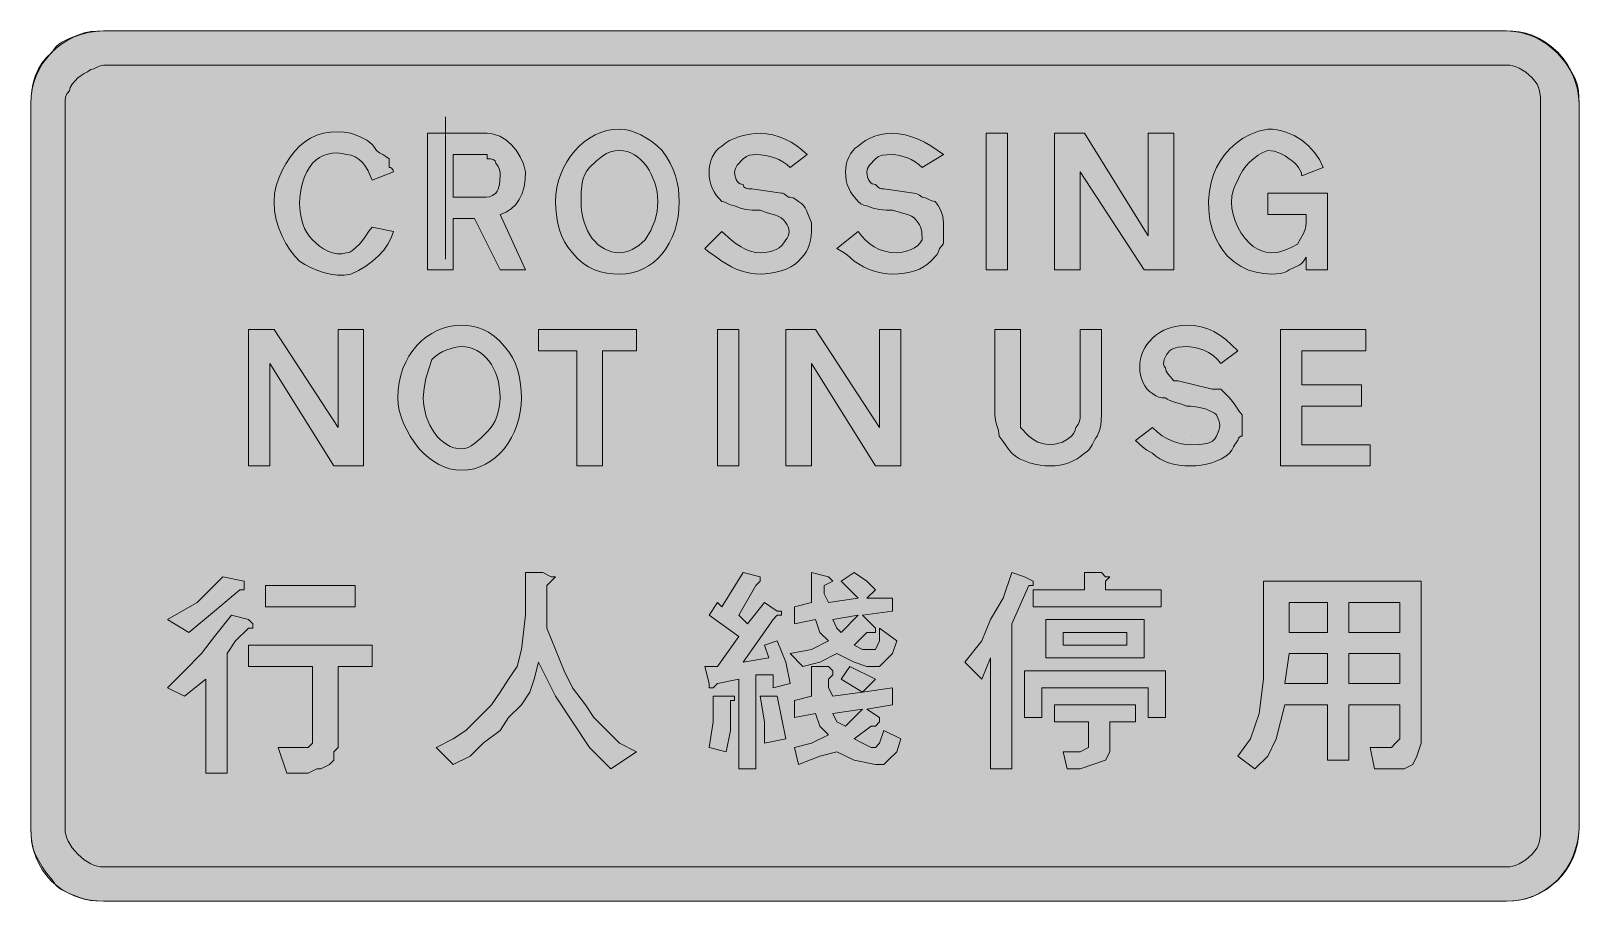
# Model space of a CAD drawing. Header units: metres. Extents: x 67 to 502, y 13 to 258.
import ezdxf

# ---------------------------------------------------------------- set-up
doc = ezdxf.new("R2010")
doc.units = ezdxf.units.M
for name, color, linetype, true_color in [('FILL_RED_FF0000', 7, 'Continuous', 0xff0000), ('FILL_WHITE_FFFFFF', 7, 'Continuous', 0xffffff), ('STROKE_RED_FF0000', 7, 'Continuous', 0xff0000), ('STROKE_WHITE_FFFFFF', 7, 'Continuous', 0xffffff)]:
    doc.layers.add(name, color=color, linetype=linetype, true_color=true_color)

msp = doc.modelspace()

# ---------------------------------------------------------------- hatches: boundary and pattern name
at = {"layer": 'FILL_RED_FF0000', "true_color": 0xff0000}
h = msp.add_hatch(color=7, dxfattribs=at)
h.dxf.hatch_style = 1
h.paths.add_polyline_path([(87.09, 23.04), (86.19, 23.1), (85.29, 23.26), (84.39, 23.55), (83.49, 23.94), (81.69, 25.06), (79.89, 26.64), (78.31, 28.44), (77.19, 30.24), (76.8, 31.14), (76.51, 32.04), (76.35, 32.94), (76.29, 33.84), (76.29, 237.84), (76.31, 238.74), (76.44, 239.64), (76.8, 240.54), (77.49, 241.44), (77.7, 242.34), (78.24, 243.24), (79.89, 245.04), (80.79, 245.75), (81.69, 246.24), (82.59, 246.73), (83.49, 247.44), (84.39, 247.63), (85.29, 248.04), (86.19, 248.45), (87.09, 248.64), (481.89, 248.64), (482.79, 248.58), (483.69, 248.42), (484.59, 248.13), (485.49, 247.74), (487.29, 246.62), (489.09, 245.04), (489.88, 244.14), (490.48, 243.24), (490.9, 242.34), (491.19, 241.44), (491.45, 239.64), (491.49, 237.84), (491.49, 33.84), (491.45, 32.04), (491.19, 30.24), (490.9, 29.34), (490.48, 28.44), (489.88, 27.54), (489.09, 26.64), (487.29, 25.06), (485.49, 23.94), (484.59, 23.55), (483.69, 23.26), (482.79, 23.1), (481.89, 23.04), (87.09, 23.04)])
at = {"layer": 'FILL_WHITE_FFFFFF', "true_color": 0xffffff}
h = msp.add_hatch(color=7, dxfattribs=at)
h.dxf.hatch_style = 1
h.paths.add_polyline_path([(87.09, 13.44), (85.29, 13.46), (83.49, 13.59), (81.69, 13.95), (79.89, 14.64), (77.41, 15.56), (75.39, 16.59), (74.55, 17.18), (73.81, 17.85), (73.2, 18.59), (72.69, 19.44), (71.1, 21.24), (69.84, 23.04), (67.89, 26.64), (67.2, 28.44), (66.84, 30.24), (66.71, 32.04), (66.69, 33.84), (66.69, 237.84), (66.75, 239.69), (66.95, 241.61), (67.32, 243.56), (67.89, 245.49), (68.68, 247.37), (69.73, 249.15), (71.05, 250.78), (72.69, 252.24), (73.2, 253.09), (73.81, 253.83), (74.55, 254.5), (75.39, 255.09), (77.41, 256.12), (79.89, 257.04), (81.69, 257.73), (83.49, 258.09), (85.29, 258.22), (87.09, 258.24), (481.89, 258.24), (483.69, 258.18), (485.49, 257.98), (487.29, 257.61), (489.09, 257.04), (490.89, 256.25), (492.69, 255.2), (494.49, 253.88), (496.29, 252.24), (497.88, 250.44), (499.14, 248.64), (501.09, 245.04), (501.78, 243.24), (502.14, 241.44), (502.27, 239.64), (502.29, 237.84), (502.29, 33.84), (502.18, 31.99), (501.86, 30.07), (501.34, 28.12), (500.64, 26.19), (499.77, 24.31), (498.75, 22.53), (497.58, 20.9), (496.29, 19.44), (494.49, 17.8), (492.69, 16.48), (490.89, 15.43), (489.09, 14.64), (487.29, 14.07), (485.49, 13.7), (483.69, 13.5), (481.89, 13.44), (87.09, 13.44)])
h = msp.add_hatch(color=7, dxfattribs=at)
h.dxf.hatch_style = 1
h.paths.add_polyline_path([(162.18, 217.58), (161.56, 218.88), (160.83, 220.1), (159.99, 221.19), (159.03, 222.11), (157.96, 222.82), (156.78, 223.28), (155.49, 223.44), (154.14, 223.78), (152.81, 223.91), (151.5, 223.84), (150.24, 223.59), (149.03, 223.17), (147.9, 222.6), (146.84, 221.88), (145.89, 221.04), (145.05, 219.86), (144.32, 218.59), (143.7, 217.23), (143.19, 215.81), (142.8, 214.34), (142.51, 212.83), (142.35, 211.31), (142.29, 209.79), (142.35, 208.28), (142.51, 206.8), (142.8, 205.37), (143.19, 204), (143.7, 202.7), (144.32, 201.5), (145.05, 200.41), (145.89, 199.44), (147.9, 197.7), (149.03, 196.93), (150.24, 196.29), (151.5, 195.82), (152.81, 195.56), (154.14, 195.55), (155.49, 195.84), (156.39, 196.05), (157.29, 196.59), (159.09, 198.24), (159.99, 199.33), (160.89, 200.64), (161.79, 201.95), (162.69, 203.04), (168.69, 201.84), (168.08, 200.04), (167.15, 198.28), (165.95, 196.57), (164.49, 194.94), (162.81, 193.43), (160.93, 192.05), (158.88, 190.85), (156.69, 189.84), (154.84, 189.55), (152.92, 189.56), (150.97, 189.82), (149.04, 190.29), (147.16, 190.93), (145.38, 191.7), (143.75, 192.55), (142.29, 193.44), (140.95, 194.9), (139.65, 196.57), (138.43, 198.44), (137.34, 200.49), (136.42, 202.71), (135.71, 205.08), (135.25, 207.6), (135.09, 210.24), (135.25, 212.49), (135.71, 214.7), (136.42, 216.86), (137.34, 218.94), (138.43, 220.9), (139.65, 222.73), (140.95, 224.38), (142.29, 225.84), (143.75, 227.08), (145.38, 228.09), (147.16, 228.88), (149.04, 229.44), (150.97, 229.78), (152.92, 229.89), (154.84, 229.78), (156.69, 229.44), (159.17, 228.52), (161.19, 227.49), (162.03, 226.9), (162.76, 226.23), (163.38, 225.49), (163.89, 224.64), (164.79, 223.93), (165.69, 223.44), (166.59, 222.95), (167.49, 222.24), (167.49, 219.84), (167.89, 219.79), (168.18, 219.65), (168.54, 219.24), (168.69, 218.64), (162.69, 216.24), (162.18, 217.58)])
h = msp.add_hatch(color=7, dxfattribs=at)
h.dxf.hatch_style = 1
h.paths.add_polyline_path([(191.49, 205.44), (185.49, 205.44), (185.49, 191.04), (178.29, 191.04), (178.29, 229.44), (195.09, 229.44), (195.99, 229.38), (196.88, 229.22), (198.63, 228.6), (200.3, 227.6), (201.84, 226.29), (203.21, 224.69), (204.37, 222.86), (205.28, 220.83), (205.89, 218.64), (205.78, 216.45), (205.44, 214.4), (204.88, 212.52), (204.09, 210.84), (203.08, 209.38), (201.84, 208.18), (200.38, 207.25), (198.69, 206.64), (205.89, 191.04), (198.69, 191.04), (191.49, 205.44)])
h.paths.add_polyline_path([(194.79, 211.46), (195.69, 211.59), (196.59, 211.95), (197.49, 212.64), (197.89, 213.14), (198.18, 213.73), (198.54, 215.04), (198.69, 217.44), (198.67, 218.34), (198.54, 219.24), (198.18, 220.14), (197.49, 221.04), (197.44, 221.44), (197.28, 221.73), (196.74, 222.09), (195.97, 222.22), (195.09, 222.24), (195.09, 223.44), (193.89, 223.44), (185.49, 223.44), (185.49, 211.44), (193.89, 211.44), (194.79, 211.46)], flags=16)
h = msp.add_hatch(color=7, dxfattribs=at)
h.dxf.hatch_style = 1
h.paths.add_polyline_path([(235.18, 230.21), (236.72, 229.69), (238.29, 228.99), (239.86, 228.12), (241.4, 227.1), (242.89, 225.93), (244.29, 224.64), (245.53, 222.84), (246.56, 221.04), (247.39, 219.24), (248.04, 217.44), (248.52, 215.64), (248.85, 213.84), (249.03, 212.04), (249.09, 210.24), (249.01, 208.03), (248.76, 205.92), (248.36, 203.9), (247.82, 201.99), (247.13, 200.19), (246.31, 198.51), (245.36, 196.96), (244.29, 195.54), (243.11, 194.26), (241.82, 193.13), (240.44, 192.15), (238.97, 191.34), (237.41, 190.69), (235.77, 190.22), (234.06, 189.94), (232.29, 189.84), (230.49, 189.9), (228.71, 190.1), (226.95, 190.47), (225.24, 191.04), (223.58, 191.83), (222, 192.88), (220.49, 194.2), (219.09, 195.84), (217.85, 197.3), (216.82, 198.93), (215.99, 200.71), (215.34, 202.59), (214.86, 204.52), (214.53, 206.47), (214.35, 208.39), (214.29, 210.24), (214.39, 212.25), (214.67, 214.22), (215.13, 216.13), (215.75, 217.98), (216.53, 219.76), (217.45, 221.44), (218.51, 223.02), (219.69, 224.49), (220.98, 225.83), (222.38, 227.03), (223.86, 228.08), (225.43, 228.97), (227.06, 229.68), (228.76, 230.21), (230.51, 230.53), (232.29, 230.64), (233.69, 230.53), (235.18, 230.21)])
h.paths.add_polyline_path([(229.8, 224.23), (228.68, 223.75), (227.64, 223.14), (225.71, 221.6), (223.89, 219.84), (223.1, 218.89), (222.5, 217.83), (222.08, 216.7), (221.79, 215.49), (221.53, 212.92), (221.49, 210.24), (221.55, 208.69), (221.71, 207.21), (221.97, 205.79), (222.33, 204.45), (222.79, 203.18), (223.33, 201.99), (223.94, 200.89), (224.64, 199.89), (225.41, 198.98), (226.24, 198.18), (227.13, 197.49), (228.07, 196.91), (229.07, 196.45), (230.1, 196.11), (231.18, 195.91), (232.29, 195.84), (233.19, 195.9), (234.09, 196.07), (234.99, 196.35), (235.89, 196.74), (237.69, 197.86), (239.49, 199.44), (241.07, 202.14), (241.68, 203.49), (242.19, 204.84), (242.58, 206.19), (242.86, 207.54), (243.03, 208.89), (243.09, 210.24), (243.03, 211.59), (242.87, 212.93), (242.61, 214.24), (242.25, 215.53), (241.25, 217.96), (240.64, 219.09), (239.94, 220.14), (239.17, 221.11), (238.34, 221.98), (237.45, 222.75), (236.51, 223.4), (235.51, 223.93), (234.48, 224.32), (233.4, 224.56), (232.29, 224.64), (230.99, 224.53), (229.8, 224.23)], flags=16)
h = msp.add_hatch(color=7, dxfattribs=at)
h.dxf.hatch_style = 1
h.paths.add_polyline_path([(279.34, 220.68), (278.28, 221.41), (277.15, 222.03), (275.94, 222.54), (274.68, 222.93), (273.37, 223.21), (272.04, 223.38), (270.69, 223.44), (269.79, 223.42), (268.89, 223.29), (267.99, 222.93), (267.09, 222.24), (265.44, 220.44), (264.9, 219.54), (264.69, 218.64), (264.74, 217.8), (264.9, 217.07), (265.13, 216.45), (265.44, 215.94), (265.8, 215.55), (266.21, 215.26), (266.64, 215.1), (267.09, 215.04), (267.14, 214.64), (267.3, 214.35), (267.84, 213.99), (268.61, 213.86), (269.49, 213.84), (277.89, 212.64), (278.29, 212.59), (278.6, 212.45), (279.09, 212.04), (279.58, 211.63), (279.89, 211.49), (280.29, 211.44), (281.17, 211.25), (281.94, 210.84), (282.69, 210.24), (283.48, 209.74), (284.1, 209.13), (284.57, 208.45), (284.94, 207.69), (286.29, 204.24), (286.29, 201.84), (286.23, 200.54), (286.07, 199.35), (285.78, 198.23), (285.39, 197.19), (284.88, 196.2), (284.27, 195.26), (282.69, 193.44), (281.68, 192.6), (280.5, 191.86), (279.17, 191.25), (277.74, 190.74), (276.26, 190.35), (274.76, 190.07), (273.29, 189.9), (271.89, 189.84), (270.54, 189.9), (269.19, 190.07), (267.84, 190.35), (266.49, 190.74), (265.14, 191.25), (263.79, 191.86), (261.09, 193.44), (260, 194.34), (258.69, 195.24), (257.38, 196.14), (256.29, 197.04), (261.09, 201.84), (263.79, 199.38), (265.14, 198.36), (266.49, 197.49), (267.84, 196.79), (269.19, 196.27), (270.54, 195.95), (271.89, 195.84), (273.18, 195.9), (274.37, 196.07), (275.43, 196.35), (276.39, 196.74), (277.23, 197.25), (277.97, 197.86), (278.58, 198.6), (279.09, 199.44), (279.48, 199.94), (279.77, 200.53), (279.93, 201.17), (279.99, 201.84), (279.93, 202.51), (279.77, 203.15), (279.48, 203.74), (279.09, 204.24), (278.53, 205.03), (277.8, 205.65), (276.92, 206.12), (275.94, 206.49), (273.86, 207.11), (271.89, 207.84), (269.58, 207.86), (267.84, 207.99), (266.32, 208.35), (264.69, 209.04), (263.79, 209.23), (262.89, 209.64), (261.99, 210.05), (261.09, 210.24), (259.51, 212.06), (258.9, 213), (258.39, 213.99), (258, 215.03), (257.71, 216.15), (257.55, 217.34), (257.49, 218.64), (257.55, 219.59), (257.71, 220.61), (258, 221.66), (258.39, 222.69), (258.9, 223.67), (259.51, 224.55), (260.25, 225.28), (261.09, 225.84), (262.1, 226.68), (263.28, 227.41), (264.61, 228.03), (266.04, 228.54), (267.52, 228.93), (269.02, 229.21), (270.49, 229.38), (271.89, 229.44), (273.69, 229.33), (275.47, 229.01), (277.23, 228.49), (278.94, 227.79), (280.6, 226.92), (282.18, 225.9), (283.69, 224.73), (285.09, 223.44), (280.29, 219.84), (279.34, 220.68)])
h = msp.add_hatch(color=7, dxfattribs=at)
h.dxf.hatch_style = 1
h.paths.add_polyline_path([(316.54, 220.68), (315.5, 221.41), (314.41, 222.03), (313.29, 222.54), (311.08, 223.21), (310.04, 223.38), (309.09, 223.44), (307.5, 223.42), (306.24, 223.29), (305.21, 222.93), (304.29, 222.24), (302.64, 220.44), (302.1, 219.54), (301.89, 218.64), (301.94, 217.8), (302.1, 217.07), (302.33, 216.45), (302.64, 215.94), (303, 215.55), (303.41, 215.26), (303.84, 215.1), (304.29, 215.04), (305, 214.35), (305.49, 213.99), (305.98, 213.86), (306.69, 213.84), (315.09, 212.64), (315.97, 212.45), (316.74, 212.04), (317.49, 211.44), (318.39, 211.25), (319.29, 210.84), (320.19, 210.43), (321.09, 210.24), (321.97, 209.13), (322.74, 207.69), (323.28, 206.02), (323.49, 204.24), (323.49, 203.04), (323.49, 201.84), (323.49, 200.64), (323.49, 199.44), (323.47, 198.73), (323.34, 198.24), (322.98, 197.75), (322.29, 197.04), (322.08, 196.14), (321.54, 195.24), (319.89, 193.44), (318.93, 192.6), (317.86, 191.86), (316.68, 191.25), (315.39, 190.74), (313.98, 190.35), (312.46, 190.07), (310.83, 189.9), (309.09, 189.84), (307.74, 189.9), (306.39, 190.07), (305.04, 190.35), (303.69, 190.74), (302.34, 191.25), (300.99, 191.86), (298.29, 193.44), (296.34, 195.24), (295.08, 196.14), (293.49, 197.04), (299.49, 201.84), (300.45, 200.55), (301.52, 199.38), (302.7, 198.36), (303.99, 197.49), (305.4, 196.79), (306.92, 196.27), (308.55, 195.95), (310.29, 195.84), (311.24, 195.9), (312.26, 196.07), (313.31, 196.35), (314.34, 196.74), (315.32, 197.25), (316.2, 197.86), (316.93, 198.6), (317.49, 199.44), (317.34, 201.84), (316.98, 203.15), (316.69, 203.74), (316.29, 204.24), (315.78, 205.03), (315.17, 205.65), (314.43, 206.12), (313.59, 206.49), (309.09, 207.84), (307.29, 207.86), (305.49, 207.99), (303.69, 208.35), (301.89, 209.04), (301.01, 209.23), (300.24, 209.64), (299.49, 210.24), (297.91, 212.06), (297.3, 213), (296.79, 213.99), (296.4, 215.03), (296.11, 216.15), (295.95, 217.34), (295.89, 218.64), (295.95, 219.59), (296.11, 220.61), (296.4, 221.66), (296.79, 222.69), (297.3, 223.67), (297.91, 224.55), (298.65, 225.28), (299.49, 225.84), (300.44, 226.68), (301.5, 227.41), (302.63, 228.03), (303.84, 228.54), (305.1, 228.93), (306.41, 229.21), (307.74, 229.38), (309.09, 229.44), (310.89, 229.33), (312.69, 229.01), (314.49, 228.49), (316.29, 227.79), (318.09, 226.92), (319.89, 225.9), (321.69, 224.73), (323.49, 223.44), (317.49, 219.84), (316.54, 220.68)])
h = msp.add_hatch(color=7, dxfattribs=at)
h.dxf.hatch_style = 1
h.paths.add_polyline_path([(335.49, 229.44), (341.49, 229.44), (341.49, 191.04), (335.49, 191.04), (335.49, 229.44)])
h = msp.add_hatch(color=7, dxfattribs=at)
h.dxf.hatch_style = 1
h.paths.add_polyline_path([(361.89, 218.64), (361.89, 191.04), (354.69, 191.04), (354.69, 229.44), (363.09, 229.44), (381.09, 200.64), (381.09, 229.44), (388.29, 229.44), (388.29, 191.04), (379.89, 191.04), (361.89, 218.64)])
h = msp.add_hatch(color=7, dxfattribs=at)
h.dxf.hatch_style = 1
h.paths.add_polyline_path([(424.29, 217.44), (424.06, 218.53), (423.39, 219.84), (422.88, 220.51), (422.27, 221.15), (421.53, 221.74), (420.69, 222.24), (419.58, 223.12), (418.14, 223.89), (416.47, 224.43), (414.69, 224.64), (413.34, 224.08), (412.03, 223.33), (410.77, 222.4), (409.59, 221.34), (408.53, 220.16), (407.6, 218.9), (406.85, 217.59), (406.29, 216.24), (405.5, 214.84), (404.94, 213.33), (404.6, 211.75), (404.49, 210.09), (404.6, 208.38), (404.94, 206.62), (405.5, 204.84), (406.29, 203.04), (407.24, 201.35), (408.3, 199.89), (409.43, 198.65), (410.64, 197.64), (411.9, 196.85), (413.21, 196.29), (414.54, 195.95), (415.89, 195.84), (417.69, 196.05), (419.49, 196.59), (421.29, 197.36), (423.09, 198.24), (424.74, 201.24), (425.28, 202.63), (425.44, 203.39), (425.49, 204.24), (425.49, 206.64), (414.69, 206.64), (414.69, 212.64), (431.49, 212.64), (431.49, 191.04), (425.49, 191.04), (425.49, 194.64), (425.04, 193.85), (424.57, 193.23), (424.08, 192.76), (423.54, 192.39), (420.69, 191.04), (420.19, 190.64), (419.6, 190.35), (418.29, 189.99), (415.89, 189.84), (413.64, 189.96), (411.43, 190.33), (409.27, 190.98), (407.19, 191.94), (405.23, 193.24), (403.4, 194.9), (401.75, 196.96), (400.99, 198.15), (400.29, 199.44), (399.67, 200.8), (399.16, 202.19), (398.43, 204.99), (398.08, 207.79), (398.04, 210.54), (398.29, 213.17), (398.77, 215.64), (399.45, 217.88), (400.29, 219.84), (401.3, 221.63), (402.54, 223.38), (404, 225.05), (405.69, 226.59), (407.6, 227.96), (409.74, 229.12), (412.1, 230.03), (414.69, 230.64), (416.03, 230.58), (417.33, 230.42), (418.6, 230.16), (419.83, 229.8), (422.16, 228.8), (424.29, 227.49), (426.2, 225.89), (427.85, 224.06), (429.23, 222.03), (430.29, 219.84), (424.29, 217.44)])
h = msp.add_hatch(color=7, dxfattribs=at)
h.dxf.hatch_style = 1
h.paths.add_polyline_path([(133.89, 164.64), (133.89, 135.84), (127.89, 135.84), (127.89, 174.24), (135.09, 174.24), (153.09, 146.64), (153.09, 174.24), (160.29, 174.24), (160.29, 135.84), (151.89, 135.84), (133.89, 164.64)])
h = msp.add_hatch(color=7, dxfattribs=at)
h.dxf.hatch_style = 1
h.paths.add_polyline_path([(190.78, 175.18), (192.32, 174.81), (193.89, 174.24), (195.46, 173.45), (197, 172.4), (198.49, 171.08), (199.89, 169.44), (201.13, 167.98), (202.16, 166.35), (202.99, 164.57), (203.64, 162.69), (204.12, 160.76), (204.45, 158.81), (204.63, 156.89), (204.69, 155.04), (204.61, 153.03), (204.36, 151.06), (203.96, 149.15), (203.41, 147.3), (202.73, 145.52), (201.91, 143.84), (200.96, 142.26), (199.89, 140.79), (198.71, 139.45), (197.42, 138.25), (196.04, 137.2), (194.56, 136.31), (193.01, 135.6), (191.37, 135.07), (189.66, 134.75), (187.89, 134.64), (186.14, 134.75), (184.5, 135.07), (182.93, 135.59), (181.44, 136.29), (180, 137.16), (178.61, 138.18), (177.24, 139.35), (175.89, 140.64), (174.6, 142.44), (173.43, 144.24), (172.41, 146.04), (171.54, 147.84), (170.84, 149.64), (170.32, 151.44), (170, 153.24), (169.89, 155.04), (169.99, 157.25), (170.27, 159.36), (170.73, 161.38), (171.35, 163.29), (172.13, 165.09), (173.05, 166.77), (174.11, 168.32), (175.29, 169.74), (176.58, 171.02), (177.98, 172.15), (179.46, 173.13), (181.03, 173.94), (182.66, 174.59), (184.36, 175.06), (186.11, 175.34), (187.89, 175.44), (189.29, 175.38), (190.78, 175.18)])
h.paths.add_polyline_path([(185.9, 169.21), (183.69, 168.54), (182.57, 168.03), (181.48, 167.41), (180.44, 166.68), (179.49, 165.84), (178.61, 163.14), (177.84, 160.44), (177.3, 157.74), (177.09, 155.04), (177.15, 153.69), (177.31, 152.35), (177.57, 151.04), (177.93, 149.75), (178.93, 147.32), (179.54, 146.19), (180.24, 145.14), (181.01, 144.17), (181.84, 143.3), (182.73, 142.53), (183.67, 141.88), (184.67, 141.35), (185.7, 140.96), (186.78, 140.72), (187.89, 140.64), (188.79, 140.75), (189.69, 141.05), (190.59, 141.53), (191.49, 142.14), (193.29, 143.68), (195.09, 145.44), (195.93, 146.39), (196.66, 147.45), (197.28, 148.58), (197.79, 149.79), (198.18, 151.05), (198.46, 152.36), (198.63, 153.69), (198.69, 155.04), (198.63, 156.59), (198.47, 158.07), (198.21, 159.49), (197.85, 160.83), (197.39, 162.1), (196.85, 163.29), (196.24, 164.39), (195.54, 165.39), (194.77, 166.3), (193.94, 167.1), (193.05, 167.79), (192.11, 168.37), (191.11, 168.83), (190.08, 169.17), (189, 169.37), (187.89, 169.44), (186.94, 169.38), (185.9, 169.21)], flags=16)
h = msp.add_hatch(color=7, dxfattribs=at)
h.dxf.hatch_style = 1
h.paths.add_polyline_path([(237.09, 168.24), (227.49, 168.24), (227.49, 135.84), (220.29, 135.84), (220.29, 168.24), (209.49, 168.24), (209.49, 174.24), (237.09, 174.24), (237.09, 168.24)])
h = msp.add_hatch(color=7, dxfattribs=at)
h.dxf.hatch_style = 1
h.paths.add_polyline_path([(259.89, 174.24), (265.89, 174.24), (265.89, 135.84), (259.89, 135.84), (259.89, 174.24)])
h = msp.add_hatch(color=7, dxfattribs=at)
h.dxf.hatch_style = 1
h.paths.add_polyline_path([(286.29, 164.64), (286.29, 135.84), (279.09, 135.84), (279.09, 174.24), (287.49, 174.24), (305.49, 146.64), (305.49, 174.24), (311.49, 174.24), (311.49, 135.84), (304.29, 135.84), (286.29, 164.64)])
h = msp.add_hatch(color=7, dxfattribs=at)
h.dxf.hatch_style = 1
h.paths.add_polyline_path([(345.09, 150.24), (345.09, 146.64), (347.49, 144.24), (348.6, 143.36), (350.04, 142.59), (351.71, 142.05), (353.49, 141.84), (355.27, 142.05), (356.94, 142.59), (358.38, 143.36), (359.49, 144.24), (360.18, 145.12), (360.54, 145.89), (360.69, 146.64), (361.38, 147.54), (361.74, 148.44), (361.87, 149.34), (361.89, 150.24), (361.89, 174.24), (367.89, 174.24), (367.89, 150.24), (367.87, 148.63), (367.74, 147.24), (367.38, 145.85), (366.69, 144.24), (366.29, 143.74), (365.96, 143.15), (365.34, 141.84), (364.5, 140.53), (363.88, 139.94), (363.09, 139.44), (362.14, 138.6), (361.08, 137.86), (359.95, 137.25), (358.74, 136.74), (357.48, 136.35), (356.17, 136.07), (354.84, 135.9), (353.49, 135.84), (352.09, 135.9), (350.62, 136.07), (349.12, 136.35), (347.64, 136.74), (346.21, 137.25), (344.88, 137.86), (343.7, 138.6), (342.69, 139.44), (341.79, 140.53), (340.89, 141.84), (339.99, 143.15), (339.09, 144.24), (338.9, 145.85), (338.49, 147.24), (338.08, 148.63), (337.89, 150.24), (337.89, 174.24), (345.09, 174.24), (345.09, 150.24)])
h = msp.add_hatch(color=7, dxfattribs=at)
h.dxf.hatch_style = 1
h.paths.add_polyline_path([(407.49, 144.24), (407.09, 144.19), (406.8, 144.05), (406.44, 143.64), (406.29, 143.04), (405.58, 142.14), (405.09, 141.24), (404.6, 140.34), (403.89, 139.44), (402.88, 138.6), (401.7, 137.86), (400.37, 137.25), (398.94, 136.74), (397.46, 136.35), (395.96, 136.07), (394.49, 135.9), (393.09, 135.84), (391.35, 135.9), (389.71, 136.07), (388.2, 136.35), (386.79, 136.74), (385.5, 137.25), (384.31, 137.86), (383.25, 138.6), (382.29, 139.44), (380.7, 140.34), (379.44, 141.24), (377.49, 143.04), (382.29, 146.64), (383.64, 145.4), (384.99, 144.37), (386.34, 143.54), (387.69, 142.89), (389.04, 142.41), (390.39, 142.08), (391.74, 141.9), (393.09, 141.84), (395.57, 141.88), (397.59, 142.14), (398.43, 142.43), (399.17, 142.85), (399.78, 143.45), (400.29, 144.24), (400.96, 145.85), (401.13, 146.56), (401.19, 147.24), (401.13, 147.92), (400.96, 148.63), (400.29, 150.24), (399.73, 150.69), (399, 151.12), (397.14, 151.89), (395.06, 152.43), (393.09, 152.64), (391.89, 152.64), (390.11, 153.35), (388.44, 153.84), (387, 154.33), (386.39, 154.64), (385.89, 155.04), (384.99, 155.06), (384.09, 155.19), (383.19, 155.55), (382.29, 156.24), (381.45, 156.8), (380.71, 157.53), (380.1, 158.41), (379.59, 159.39), (379.2, 160.42), (378.91, 161.47), (378.75, 162.49), (378.69, 163.44), (378.75, 164.74), (378.91, 165.93), (379.2, 167.05), (379.59, 168.09), (380.1, 169.08), (380.71, 170.02), (382.29, 171.84), (383.24, 172.68), (384.3, 173.42), (385.43, 174.03), (386.64, 174.54), (387.9, 174.93), (389.21, 175.22), (390.54, 175.38), (391.89, 175.44), (394.03, 175.33), (396, 174.99), (397.82, 174.43), (399.54, 173.64), (401.21, 172.63), (402.86, 171.39), (404.54, 169.93), (406.29, 168.24), (401.49, 164.64), (400.49, 165.88), (399.31, 166.91), (398.03, 167.74), (396.69, 168.39), (395.35, 168.87), (394.07, 169.2), (392.89, 169.38), (391.89, 169.44), (389.49, 169.29), (388.18, 168.93), (387.59, 168.64), (387.09, 168.24), (386.23, 167.15), (385.59, 165.84), (385.43, 165.17), (385.4, 164.53), (385.55, 163.94), (385.89, 163.44), (386.1, 162.54), (386.64, 161.64), (388.29, 159.84), (389.49, 159.84), (399.09, 157.44), (401.49, 157.44), (403.89, 155.04), (404.79, 153.95), (405.69, 152.64), (406.59, 151.33), (407.49, 150.24), (407.49, 149.04), (407.49, 147.84), (407.49, 146.64), (407.49, 145.44), (407.49, 144.24)])
h = msp.add_hatch(color=7, dxfattribs=at)
h.dxf.hatch_style = 1
h.paths.add_polyline_path([(418.29, 174.24), (442.29, 174.24), (442.29, 168.24), (424.29, 168.24), (424.29, 158.64), (441.09, 158.64), (441.09, 152.64), (424.29, 152.64), (424.29, 141.84), (443.49, 141.84), (443.49, 135.84), (418.29, 135.84), (418.29, 174.24)])
h = msp.add_hatch(color=7, dxfattribs=at)
h.dxf.hatch_style = 1
h.paths.add_polyline_path([(113.49, 97.44), (120.69, 104.64), (126.69, 103.44), (126.69, 102.24), (126.69, 101.04), (125.49, 101.04), (118.29, 95.04), (111.09, 89.04), (105.09, 92.64), (113.49, 97.44)])
h = msp.add_hatch(color=7, dxfattribs=at)
h.dxf.hatch_style = 1
h.paths.add_polyline_path([(213.09, 104.64), (214.29, 104.64), (213.09, 103.44), (211.89, 102.24), (211.89, 96.24), (211.89, 90.24), (214.29, 84.24), (216.69, 78.24), (219.09, 73.44), (222.69, 68.64), (225.09, 65.04), (228.69, 61.44), (232.29, 57.84), (237.09, 55.44), (229.89, 50.64), (223.89, 56.64), (219.09, 63.84), (214.29, 71.04), (209.49, 80.64), (208.29, 75.84), (207.09, 72.24), (204.69, 68.64), (201.09, 65.04), (198.69, 61.44), (193.89, 57.84), (190.29, 54.24), (185.49, 51.84), (180.69, 56.64), (185.49, 59.04), (189.09, 61.44), (192.69, 65.04), (196.29, 68.64), (198.69, 72.24), (201.09, 75.84), (203.49, 79.44), (204.69, 84.24), (205.89, 93.84), (205.89, 105.84), (210.69, 105.84), (213.09, 104.64)])
h = msp.add_hatch(color=7, dxfattribs=at)
h.dxf.hatch_style = 1
h.paths.add_polyline_path([(271.89, 104.64), (271.89, 103.44), (270.69, 102.24), (265.89, 93.84), (268.29, 91.44), (273.09, 97.44), (276.69, 95.04), (277.89, 95.04), (277.89, 93.84), (276.69, 93.84), (275.49, 92.64), (267.09, 80.64), (274.29, 81.84), (273.09, 85.44), (276.69, 86.64), (279.09, 80.64), (280.29, 74.64), (275.49, 73.44), (275.49, 77.04), (270.69, 77.04), (270.69, 50.64), (265.89, 50.64), (265.89, 75.84), (259.89, 74.64), (258.69, 73.44), (257.49, 73.44), (257.49, 74.64), (256.29, 79.44), (259.89, 79.44), (265.89, 87.84), (257.49, 93.84), (259.89, 97.44), (261.09, 96.24), (267.09, 105.84), (271.89, 104.64)])
h = msp.add_hatch(color=7, dxfattribs=at)
h.dxf.hatch_style = 1
h.paths.add_polyline_path([(304.29, 89.04), (301.89, 89.04), (298.29, 85.44), (300.69, 84.24), (303.09, 84.24), (304.29, 84.24), (305.49, 86.64), (305.49, 90.24), (310.29, 86.64), (309.09, 83.04), (306.69, 80.64), (305.49, 79.44), (301.89, 79.44), (298.29, 80.64), (293.49, 83.04), (288.69, 80.64), (283.89, 79.44), (280.29, 83.04), (286.29, 84.24), (291.09, 86.64), (288.69, 89.04), (287.49, 92.64), (281.49, 91.44), (281.49, 96.24), (286.29, 97.44), (286.29, 101.04), (286.29, 105.84), (291.09, 104.64), (292.29, 103.44), (289.89, 102.24), (289.89, 99.84), (291.09, 97.44), (299.49, 98.64), (294.69, 103.44), (298.29, 105.84), (301.89, 103.44), (304.29, 101.04), (301.89, 98.64), (309.09, 98.64), (309.09, 95.04), (300.69, 93.84), (304.29, 90.24), (304.29, 89.04)])
h.paths.add_polyline_path([(293.49, 90.24), (294.69, 89.04), (299.49, 93.84), (292.29, 92.64), (293.49, 90.24)], flags=16)
h = msp.add_hatch(color=7, dxfattribs=at)
h.dxf.hatch_style = 1
h.paths.add_polyline_path([(348.69, 103.44), (348.69, 102.24), (347.49, 102.24), (342.69, 91.44), (342.69, 50.64), (336.69, 50.64), (336.69, 81.84), (334.29, 75.84), (329.49, 80.64), (334.29, 86.64), (336.69, 92.64), (340.29, 98.64), (342.69, 105.84), (346.29, 104.64), (348.69, 103.44)])
h = msp.add_hatch(color=7, dxfattribs=at)
h.dxf.hatch_style = 1
h.paths.add_polyline_path([(367.89, 105.84), (369.09, 104.64), (370.29, 104.64), (369.09, 103.44), (369.09, 101.04), (384.69, 101.04), (384.69, 96.24), (348.69, 96.24), (348.69, 101.04), (363.09, 101.04), (363.09, 105.84), (367.89, 105.84)])
h = msp.add_hatch(color=7, dxfattribs=at)
h.dxf.hatch_style = 1
h.paths.add_polyline_path([(157.89, 102.24), (157.89, 96.24), (132.69, 96.24), (132.69, 102.24), (157.89, 102.24)])
h = msp.add_hatch(color=7, dxfattribs=at)
h.dxf.hatch_style = 1
h.paths.add_polyline_path([(453.09, 50.64), (448.29, 50.64), (444.69, 50.64), (443.49, 56.64), (447.09, 56.64), (449.49, 56.64), (450.69, 57.84), (451.89, 59.04), (451.89, 60.24), (451.89, 68.64), (437.49, 68.64), (437.49, 53.04), (431.49, 53.04), (431.49, 68.64), (419.49, 68.64), (418.29, 63.84), (417.09, 59.04), (414.69, 54.24), (411.09, 50.64), (406.29, 54.24), (409.89, 59.04), (412.29, 66.24), (413.49, 75.84), (413.49, 86.64), (413.49, 103.44), (457.89, 103.44), (457.89, 57.84), (456.69, 54.24), (455.49, 51.84), (453.09, 50.64)])
h.paths.add_polyline_path([(431.49, 89.04), (431.49, 97.44), (420.69, 97.44), (420.69, 89.04), (431.49, 89.04)], flags=16)
h.paths.add_polyline_path([(431.49, 74.64), (431.49, 83.04), (420.69, 83.04), (419.49, 74.64), (431.49, 74.64)], flags=16)
h.paths.add_polyline_path([(437.49, 97.44), (437.49, 89.04), (451.89, 89.04), (451.89, 97.44), (437.49, 97.44)], flags=16)
h.paths.add_polyline_path([(451.89, 83.04), (437.49, 83.04), (437.49, 74.64), (451.89, 74.64), (451.89, 83.04)], flags=16)
h = msp.add_hatch(color=7, dxfattribs=at)
h.dxf.hatch_style = 1
h.paths.add_polyline_path([(109.89, 78.24), (114.69, 83.04), (118.29, 87.84), (123.09, 93.84), (127.89, 92.64), (129.09, 91.44), (129.09, 90.24), (127.89, 90.24), (124.29, 86.64), (121.89, 83.04), (121.89, 49.44), (115.89, 49.44), (115.89, 75.84), (109.89, 71.04), (105.09, 73.44), (109.89, 78.24)])
h = msp.add_hatch(color=7, dxfattribs=at)
h.dxf.hatch_style = 1
h.paths.add_polyline_path([(379.89, 81.84), (352.29, 81.84), (352.29, 92.64), (379.89, 92.64), (379.89, 81.84)])
h.paths.add_polyline_path([(375.09, 89.04), (357.09, 89.04), (357.09, 85.44), (375.09, 85.44), (375.09, 89.04)], flags=16)
h = msp.add_hatch(color=7, dxfattribs=at)
h.dxf.hatch_style = 1
h.paths.add_polyline_path([(127.89, 79.44), (127.89, 85.44), (162.69, 85.44), (162.69, 79.44), (153.09, 79.44), (153.09, 59.04), (153.09, 56.64), (151.89, 55.44), (151.89, 53.04), (150.69, 51.84), (148.29, 50.64), (147.09, 50.64), (144.69, 49.44), (142.29, 49.44), (138.69, 49.44), (136.29, 56.64), (143.49, 56.64), (144.69, 56.64), (145.89, 57.84), (145.89, 59.04), (145.89, 60.24), (145.89, 79.44), (127.89, 79.44)])
h = msp.add_hatch(color=7, dxfattribs=at)
h.dxf.hatch_style = 1
h.paths.add_polyline_path([(305.49, 65.04), (305.49, 63.84), (304.29, 62.64), (303.09, 62.64), (298.29, 59.04), (300.69, 57.84), (303.09, 56.64), (304.29, 56.64), (305.49, 57.84), (306.69, 61.44), (311.49, 59.04), (310.29, 55.44), (307.89, 53.04), (306.69, 51.84), (304.29, 51.84), (298.29, 53.04), (293.49, 55.44), (288.69, 54.24), (282.69, 51.84), (281.49, 56.64), (286.29, 57.84), (291.09, 60.24), (288.69, 62.64), (287.49, 66.24), (281.49, 65.04), (281.49, 69.84), (286.29, 71.04), (286.29, 74.64), (286.29, 79.44), (291.09, 79.44), (292.29, 78.24), (292.29, 77.04), (291.09, 75.84), (291.09, 73.44), (292.29, 71.04), (300.69, 72.24), (309.09, 73.44), (309.09, 68.64), (301.89, 67.44), (305.49, 65.04)])
h.paths.add_polyline_path([(295.89, 62.64), (300.69, 67.44), (292.29, 66.24), (293.49, 63.84), (295.89, 62.64)], flags=16)
h = msp.add_hatch(color=7, dxfattribs=at)
h.dxf.hatch_style = 1
h.paths.add_polyline_path([(300.69, 72.24), (294.69, 75.84), (297.09, 79.44), (304.29, 75.84), (300.69, 72.24)])
h = msp.add_hatch(color=7, dxfattribs=at)
h.dxf.hatch_style = 1
h.paths.add_polyline_path([(385.89, 78.24), (385.89, 65.04), (381.09, 65.04), (381.09, 73.44), (351.09, 73.44), (351.09, 65.04), (346.29, 65.04), (346.29, 78.24), (385.89, 78.24)])
h = msp.add_hatch(color=7, dxfattribs=at)
h.dxf.hatch_style = 1
h.paths.add_polyline_path([(263.49, 71.04), (264.69, 71.04), (264.69, 69.84), (263.49, 69.84), (263.49, 61.44), (262.29, 55.44), (257.49, 56.64), (258.69, 63.84), (258.69, 71.04), (262.29, 71.04), (263.49, 71.04)])
h = msp.add_hatch(color=7, dxfattribs=at)
h.dxf.hatch_style = 1
h.paths.add_polyline_path([(279.09, 59.04), (273.09, 57.84), (273.09, 63.84), (271.89, 71.04), (276.69, 71.04), (279.09, 59.04)])
h = msp.add_hatch(color=7, dxfattribs=at)
h.dxf.hatch_style = 1
h.paths.add_polyline_path([(377.49, 68.64), (377.49, 63.84), (370.29, 63.84), (370.29, 59.04), (370.29, 55.44), (369.09, 53.04), (365.49, 51.84), (361.89, 50.64), (358.29, 50.64), (357.09, 55.44), (360.69, 55.44), (361.89, 55.44), (364.29, 56.64), (364.29, 57.84), (364.29, 59.04), (364.29, 63.84), (354.69, 63.84), (354.69, 68.64), (377.49, 68.64)])

# ---------------------------------------------------------------- linework, layer by layer
at = {"layer": 'FILL_RED_FF0000', "lineweight": 0, "true_color": 0xff0000}
msp.add_lwpolyline([(87.09, 23.04), (86.19, 23.1), (85.29, 23.26), (84.39, 23.55), (83.49, 23.94), (81.69, 25.06), (79.89, 26.64), (78.31, 28.44), (77.19, 30.24), (76.8, 31.14), (76.51, 32.04), (76.35, 32.94), (76.29, 33.84), (76.29, 237.84), (76.31, 238.74), (76.44, 239.64), (76.8, 240.54), (77.49, 241.44), (77.7, 242.34), (78.24, 243.24), (79.89, 245.04), (80.79, 245.75), (81.69, 246.24), (82.59, 246.73), (83.49, 247.44), (84.39, 247.63), (85.29, 248.04), (86.19, 248.45), (87.09, 248.64), (481.89, 248.64), (482.79, 248.58), (483.69, 248.42), (484.59, 248.13), (485.49, 247.74), (487.29, 246.62), (489.09, 245.04), (489.88, 244.14), (490.48, 243.24), (490.9, 242.34), (491.19, 241.44), (491.45, 239.64), (491.49, 237.84), (491.49, 33.84), (491.45, 32.04), (491.19, 30.24), (490.9, 29.34), (490.48, 28.44), (489.88, 27.54), (489.09, 26.64), (487.29, 25.06), (485.49, 23.94), (484.59, 23.55), (483.69, 23.26), (482.79, 23.1), (481.89, 23.04)], close=True, dxfattribs=at)
at = {"layer": 'FILL_WHITE_FFFFFF', "lineweight": 0, "true_color": 0xffffff}
for points in [[(87.09, 13.44), (85.29, 13.46), (83.49, 13.59), (81.69, 13.95), (79.89, 14.64), (77.41, 15.56), (75.39, 16.59), (74.55, 17.18), (73.81, 17.85), (73.2, 18.59), (72.69, 19.44), (71.1, 21.24), (69.84, 23.04), (67.89, 26.64), (67.2, 28.44), (66.84, 30.24), (66.71, 32.04), (66.69, 33.84), (66.69, 237.84), (66.75, 239.69), (66.95, 241.61), (67.32, 243.56), (67.89, 245.49), (68.68, 247.37), (69.73, 249.15), (71.05, 250.78), (72.69, 252.24), (73.2, 253.09), (73.81, 253.83), (74.55, 254.5), (75.39, 255.09), (77.41, 256.12), (79.89, 257.04), (81.69, 257.73), (83.49, 258.09), (85.29, 258.22), (87.09, 258.24), (481.89, 258.24), (483.69, 258.18), (485.49, 257.98), (487.29, 257.61), (489.09, 257.04), (490.89, 256.25), (492.69, 255.2), (494.49, 253.88), (496.29, 252.24), (497.88, 250.44), (499.14, 248.64), (501.09, 245.04), (501.78, 243.24), (502.14, 241.44), (502.27, 239.64), (502.29, 237.84), (502.29, 33.84), (502.18, 31.99), (501.86, 30.07), (501.34, 28.12), (500.64, 26.19), (499.77, 24.31), (498.75, 22.53), (497.58, 20.9), (496.29, 19.44), (494.49, 17.8), (492.69, 16.48), (490.89, 15.43), (489.09, 14.64), (487.29, 14.07), (485.49, 13.7), (483.69, 13.5), (481.89, 13.44)], [(162.18, 217.58), (161.56, 218.88), (160.83, 220.1), (159.99, 221.19), (159.03, 222.11), (157.96, 222.82), (156.78, 223.28), (155.49, 223.44), (154.14, 223.78), (152.81, 223.91), (151.5, 223.84), (150.24, 223.59), (149.03, 223.17), (147.9, 222.6), (146.84, 221.88), (145.89, 221.04), (145.05, 219.86), (144.32, 218.59), (143.7, 217.23), (143.19, 215.81), (142.8, 214.34), (142.51, 212.83), (142.35, 211.31), (142.29, 209.79), (142.35, 208.28), (142.51, 206.8), (142.8, 205.37), (143.19, 204), (143.7, 202.7), (144.32, 201.5), (145.05, 200.41), (145.89, 199.44), (147.9, 197.7), (149.03, 196.93), (150.24, 196.29), (151.5, 195.82), (152.81, 195.56), (154.14, 195.55), (155.49, 195.84), (156.39, 196.05), (157.29, 196.59), (159.09, 198.24), (159.99, 199.33), (160.89, 200.64), (161.79, 201.95), (162.69, 203.04), (168.69, 201.84), (168.08, 200.04), (167.15, 198.28), (165.95, 196.57), (164.49, 194.94), (162.81, 193.43), (160.93, 192.05), (158.88, 190.85), (156.69, 189.84), (154.84, 189.55), (152.92, 189.56), (150.97, 189.82), (149.04, 190.29), (147.16, 190.93), (145.38, 191.7), (143.75, 192.55), (142.29, 193.44), (140.95, 194.9), (139.65, 196.57), (138.43, 198.44), (137.34, 200.49), (136.42, 202.71), (135.71, 205.08), (135.25, 207.6), (135.09, 210.24), (135.25, 212.49), (135.71, 214.7), (136.42, 216.86), (137.34, 218.94), (138.43, 220.9), (139.65, 222.73), (140.95, 224.38), (142.29, 225.84), (143.75, 227.08), (145.38, 228.09), (147.16, 228.88), (149.04, 229.44), (150.97, 229.78), (152.92, 229.89), (154.84, 229.78), (156.69, 229.44), (159.17, 228.52), (161.19, 227.49), (162.03, 226.9), (162.76, 226.23), (163.38, 225.49), (163.89, 224.64), (164.79, 223.93), (165.69, 223.44), (166.59, 222.95), (167.49, 222.24), (167.49, 219.84), (167.89, 219.79), (168.18, 219.65), (168.54, 219.24), (168.69, 218.64), (162.69, 216.24)], [(191.49, 205.44), (185.49, 205.44), (185.49, 191.04), (178.29, 191.04), (178.29, 229.44), (195.09, 229.44), (195.99, 229.38), (196.88, 229.22), (198.63, 228.6), (200.3, 227.6), (201.84, 226.29), (203.21, 224.69), (204.37, 222.86), (205.28, 220.83), (205.89, 218.64), (205.78, 216.45), (205.44, 214.4), (204.88, 212.52), (204.09, 210.84), (203.08, 209.38), (201.84, 208.18), (200.38, 207.25), (198.69, 206.64), (205.89, 191.04), (198.69, 191.04)], [(235.18, 230.21), (236.72, 229.69), (238.29, 228.99), (239.86, 228.12), (241.4, 227.1), (242.89, 225.93), (244.29, 224.64), (245.53, 222.84), (246.56, 221.04), (247.39, 219.24), (248.04, 217.44), (248.52, 215.64), (248.85, 213.84), (249.03, 212.04), (249.09, 210.24), (249.01, 208.03), (248.76, 205.92), (248.36, 203.9), (247.82, 201.99), (247.13, 200.19), (246.31, 198.51), (245.36, 196.96), (244.29, 195.54), (243.11, 194.26), (241.82, 193.13), (240.44, 192.15), (238.97, 191.34), (237.41, 190.69), (235.77, 190.22), (234.06, 189.94), (232.29, 189.84), (230.49, 189.9), (228.71, 190.1), (226.95, 190.47), (225.24, 191.04), (223.58, 191.83), (222, 192.88), (220.49, 194.2), (219.09, 195.84), (217.85, 197.3), (216.82, 198.93), (215.99, 200.71), (215.34, 202.59), (214.86, 204.52), (214.53, 206.47), (214.35, 208.39), (214.29, 210.24), (214.39, 212.25), (214.67, 214.22), (215.13, 216.13), (215.75, 217.98), (216.53, 219.76), (217.45, 221.44), (218.51, 223.02), (219.69, 224.49), (220.98, 225.83), (222.38, 227.03), (223.86, 228.08), (225.43, 228.97), (227.06, 229.68), (228.76, 230.21), (230.51, 230.53), (232.29, 230.64), (233.69, 230.53)], [(279.34, 220.68), (278.28, 221.41), (277.15, 222.03), (275.94, 222.54), (274.68, 222.93), (273.37, 223.21), (272.04, 223.38), (270.69, 223.44), (269.79, 223.42), (268.89, 223.29), (267.99, 222.93), (267.09, 222.24), (265.44, 220.44), (264.9, 219.54), (264.69, 218.64), (264.74, 217.8), (264.9, 217.07), (265.13, 216.45), (265.44, 215.94), (265.8, 215.55), (266.21, 215.26), (266.64, 215.1), (267.09, 215.04), (267.14, 214.64), (267.3, 214.35), (267.84, 213.99), (268.61, 213.86), (269.49, 213.84), (277.89, 212.64), (278.29, 212.59), (278.6, 212.45), (279.09, 212.04), (279.58, 211.63), (279.89, 211.49), (280.29, 211.44), (281.17, 211.25), (281.94, 210.84), (282.69, 210.24), (283.48, 209.74), (284.1, 209.13), (284.57, 208.45), (284.94, 207.69), (286.29, 204.24), (286.29, 201.84), (286.23, 200.54), (286.07, 199.35), (285.78, 198.23), (285.39, 197.19), (284.88, 196.2), (284.27, 195.26), (282.69, 193.44), (281.68, 192.6), (280.5, 191.86), (279.17, 191.25), (277.74, 190.74), (276.26, 190.35), (274.76, 190.07), (273.29, 189.9), (271.89, 189.84), (270.54, 189.9), (269.19, 190.07), (267.84, 190.35), (266.49, 190.74), (265.14, 191.25), (263.79, 191.86), (261.09, 193.44), (260, 194.34), (258.69, 195.24), (257.38, 196.14), (256.29, 197.04), (261.09, 201.84), (263.79, 199.38), (265.14, 198.36), (266.49, 197.49), (267.84, 196.79), (269.19, 196.27), (270.54, 195.95), (271.89, 195.84), (273.18, 195.9), (274.37, 196.07), (275.43, 196.35), (276.39, 196.74), (277.23, 197.25), (277.97, 197.86), (278.58, 198.6), (279.09, 199.44), (279.48, 199.94), (279.77, 200.53), (279.93, 201.17), (279.99, 201.84), (279.93, 202.51), (279.77, 203.15), (279.48, 203.74), (279.09, 204.24), (278.53, 205.03), (277.8, 205.65), (276.92, 206.12), (275.94, 206.49), (273.86, 207.11), (271.89, 207.84), (269.58, 207.86), (267.84, 207.99), (266.32, 208.35), (264.69, 209.04), (263.79, 209.23), (262.89, 209.64), (261.99, 210.05), (261.09, 210.24), (259.51, 212.06), (258.9, 213), (258.39, 213.99), (258, 215.03), (257.71, 216.15), (257.55, 217.34), (257.49, 218.64), (257.55, 219.59), (257.71, 220.61), (258, 221.66), (258.39, 222.69), (258.9, 223.67), (259.51, 224.55), (260.25, 225.28), (261.09, 225.84), (262.1, 226.68), (263.28, 227.41), (264.61, 228.03), (266.04, 228.54), (267.52, 228.93), (269.02, 229.21), (270.49, 229.38), (271.89, 229.44), (273.69, 229.33), (275.47, 229.01), (277.23, 228.49), (278.94, 227.79), (280.6, 226.92), (282.18, 225.9), (283.69, 224.73), (285.09, 223.44), (280.29, 219.84)], [(316.54, 220.68), (315.5, 221.41), (314.41, 222.03), (313.29, 222.54), (311.08, 223.21), (310.04, 223.38), (309.09, 223.44), (307.5, 223.42), (306.24, 223.29), (305.21, 222.93), (304.29, 222.24), (302.64, 220.44), (302.1, 219.54), (301.89, 218.64), (301.94, 217.8), (302.1, 217.07), (302.33, 216.45), (302.64, 215.94), (303, 215.55), (303.41, 215.26), (303.84, 215.1), (304.29, 215.04), (305, 214.35), (305.49, 213.99), (305.98, 213.86), (306.69, 213.84), (315.09, 212.64), (315.97, 212.45), (316.74, 212.04), (317.49, 211.44), (318.39, 211.25), (319.29, 210.84), (320.19, 210.43), (321.09, 210.24), (321.97, 209.13), (322.74, 207.69), (323.28, 206.02), (323.49, 204.24), (323.49, 203.04), (323.49, 201.84), (323.49, 200.64), (323.49, 199.44), (323.47, 198.73), (323.34, 198.24), (322.98, 197.75), (322.29, 197.04), (322.08, 196.14), (321.54, 195.24), (319.89, 193.44), (318.93, 192.6), (317.86, 191.86), (316.68, 191.25), (315.39, 190.74), (313.98, 190.35), (312.46, 190.07), (310.83, 189.9), (309.09, 189.84), (307.74, 189.9), (306.39, 190.07), (305.04, 190.35), (303.69, 190.74), (302.34, 191.25), (300.99, 191.86), (298.29, 193.44), (296.34, 195.24), (295.08, 196.14), (293.49, 197.04), (299.49, 201.84), (300.45, 200.55), (301.52, 199.38), (302.7, 198.36), (303.99, 197.49), (305.4, 196.79), (306.92, 196.27), (308.55, 195.95), (310.29, 195.84), (311.24, 195.9), (312.26, 196.07), (313.31, 196.35), (314.34, 196.74), (315.32, 197.25), (316.2, 197.86), (316.93, 198.6), (317.49, 199.44), (317.34, 201.84), (316.98, 203.15), (316.69, 203.74), (316.29, 204.24), (315.78, 205.03), (315.17, 205.65), (314.43, 206.12), (313.59, 206.49), (309.09, 207.84), (307.29, 207.86), (305.49, 207.99), (303.69, 208.35), (301.89, 209.04), (301.01, 209.23), (300.24, 209.64), (299.49, 210.24), (297.91, 212.06), (297.3, 213), (296.79, 213.99), (296.4, 215.03), (296.11, 216.15), (295.95, 217.34), (295.89, 218.64), (295.95, 219.59), (296.11, 220.61), (296.4, 221.66), (296.79, 222.69), (297.3, 223.67), (297.91, 224.55), (298.65, 225.28), (299.49, 225.84), (300.44, 226.68), (301.5, 227.41), (302.63, 228.03), (303.84, 228.54), (305.1, 228.93), (306.41, 229.21), (307.74, 229.38), (309.09, 229.44), (310.89, 229.33), (312.69, 229.01), (314.49, 228.49), (316.29, 227.79), (318.09, 226.92), (319.89, 225.9), (321.69, 224.73), (323.49, 223.44), (317.49, 219.84)], [(335.49, 229.44), (341.49, 229.44), (341.49, 191.04), (335.49, 191.04)], [(361.89, 218.64), (361.89, 191.04), (354.69, 191.04), (354.69, 229.44), (363.09, 229.44), (381.09, 200.64), (381.09, 229.44), (388.29, 229.44), (388.29, 191.04), (379.89, 191.04)], [(424.29, 217.44), (424.06, 218.53), (423.39, 219.84), (422.88, 220.51), (422.27, 221.15), (421.53, 221.74), (420.69, 222.24), (419.58, 223.12), (418.14, 223.89), (416.47, 224.43), (414.69, 224.64), (413.34, 224.08), (412.03, 223.33), (410.77, 222.4), (409.59, 221.34), (408.53, 220.16), (407.6, 218.9), (406.85, 217.59), (406.29, 216.24), (405.5, 214.84), (404.94, 213.33), (404.6, 211.75), (404.49, 210.09), (404.6, 208.38), (404.94, 206.62), (405.5, 204.84), (406.29, 203.04), (407.24, 201.35), (408.3, 199.89), (409.43, 198.65), (410.64, 197.64), (411.9, 196.85), (413.21, 196.29), (414.54, 195.95), (415.89, 195.84), (417.69, 196.05), (419.49, 196.59), (421.29, 197.36), (423.09, 198.24), (424.74, 201.24), (425.28, 202.63), (425.44, 203.39), (425.49, 204.24), (425.49, 206.64), (414.69, 206.64), (414.69, 212.64), (431.49, 212.64), (431.49, 191.04), (425.49, 191.04), (425.49, 194.64), (425.04, 193.85), (424.57, 193.23), (424.08, 192.76), (423.54, 192.39), (420.69, 191.04), (420.19, 190.64), (419.6, 190.35), (418.29, 189.99), (415.89, 189.84), (413.64, 189.96), (411.43, 190.33), (409.27, 190.98), (407.19, 191.94), (405.23, 193.24), (403.4, 194.9), (401.75, 196.96), (400.99, 198.15), (400.29, 199.44), (399.67, 200.8), (399.16, 202.19), (398.43, 204.99), (398.08, 207.79), (398.04, 210.54), (398.29, 213.17), (398.77, 215.64), (399.45, 217.88), (400.29, 219.84), (401.3, 221.63), (402.54, 223.38), (404, 225.05), (405.69, 226.59), (407.6, 227.96), (409.74, 229.12), (412.1, 230.03), (414.69, 230.64), (416.03, 230.58), (417.33, 230.42), (418.6, 230.16), (419.83, 229.8), (422.16, 228.8), (424.29, 227.49), (426.2, 225.89), (427.85, 224.06), (429.23, 222.03), (430.29, 219.84)], [(194.79, 211.46), (195.69, 211.59), (196.59, 211.95), (197.49, 212.64), (197.89, 213.14), (198.18, 213.73), (198.54, 215.04), (198.69, 217.44), (198.67, 218.34), (198.54, 219.24), (198.18, 220.14), (197.49, 221.04), (197.44, 221.44), (197.28, 221.73), (196.74, 222.09), (195.97, 222.22), (195.09, 222.24), (195.09, 223.44), (193.89, 223.44), (185.49, 223.44), (185.49, 211.44), (193.89, 211.44)], [(229.8, 224.23), (228.68, 223.75), (227.64, 223.14), (225.71, 221.6), (223.89, 219.84), (223.1, 218.89), (222.5, 217.83), (222.08, 216.7), (221.79, 215.49), (221.53, 212.92), (221.49, 210.24), (221.55, 208.69), (221.71, 207.21), (221.97, 205.79), (222.33, 204.45), (222.79, 203.18), (223.33, 201.99), (223.94, 200.89), (224.64, 199.89), (225.41, 198.98), (226.24, 198.18), (227.13, 197.49), (228.07, 196.91), (229.07, 196.45), (230.1, 196.11), (231.18, 195.91), (232.29, 195.84), (233.19, 195.9), (234.09, 196.07), (234.99, 196.35), (235.89, 196.74), (237.69, 197.86), (239.49, 199.44), (241.07, 202.14), (241.68, 203.49), (242.19, 204.84), (242.58, 206.19), (242.86, 207.54), (243.03, 208.89), (243.09, 210.24), (243.03, 211.59), (242.87, 212.93), (242.61, 214.24), (242.25, 215.53), (241.25, 217.96), (240.64, 219.09), (239.94, 220.14), (239.17, 221.11), (238.34, 221.98), (237.45, 222.75), (236.51, 223.4), (235.51, 223.93), (234.48, 224.32), (233.4, 224.56), (232.29, 224.64), (230.99, 224.53)], [(133.89, 164.64), (133.89, 135.84), (127.89, 135.84), (127.89, 174.24), (135.09, 174.24), (153.09, 146.64), (153.09, 174.24), (160.29, 174.24), (160.29, 135.84), (151.89, 135.84)], [(190.78, 175.18), (192.32, 174.81), (193.89, 174.24), (195.46, 173.45), (197, 172.4), (198.49, 171.08), (199.89, 169.44), (201.13, 167.98), (202.16, 166.35), (202.99, 164.57), (203.64, 162.69), (204.12, 160.76), (204.45, 158.81), (204.63, 156.89), (204.69, 155.04), (204.61, 153.03), (204.36, 151.06), (203.96, 149.15), (203.41, 147.3), (202.73, 145.52), (201.91, 143.84), (200.96, 142.26), (199.89, 140.79), (198.71, 139.45), (197.42, 138.25), (196.04, 137.2), (194.56, 136.31), (193.01, 135.6), (191.37, 135.07), (189.66, 134.75), (187.89, 134.64), (186.14, 134.75), (184.5, 135.07), (182.93, 135.59), (181.44, 136.29), (180, 137.16), (178.61, 138.18), (177.24, 139.35), (175.89, 140.64), (174.6, 142.44), (173.43, 144.24), (172.41, 146.04), (171.54, 147.84), (170.84, 149.64), (170.32, 151.44), (170, 153.24), (169.89, 155.04), (169.99, 157.25), (170.27, 159.36), (170.73, 161.38), (171.35, 163.29), (172.13, 165.09), (173.05, 166.77), (174.11, 168.32), (175.29, 169.74), (176.58, 171.02), (177.98, 172.15), (179.46, 173.13), (181.03, 173.94), (182.66, 174.59), (184.36, 175.06), (186.11, 175.34), (187.89, 175.44), (189.29, 175.38)], [(237.09, 168.24), (227.49, 168.24), (227.49, 135.84), (220.29, 135.84), (220.29, 168.24), (209.49, 168.24), (209.49, 174.24), (237.09, 174.24)], [(259.89, 174.24), (265.89, 174.24), (265.89, 135.84), (259.89, 135.84)], [(286.29, 164.64), (286.29, 135.84), (279.09, 135.84), (279.09, 174.24), (287.49, 174.24), (305.49, 146.64), (305.49, 174.24), (311.49, 174.24), (311.49, 135.84), (304.29, 135.84)], [(345.09, 150.24), (345.09, 146.64), (347.49, 144.24), (348.6, 143.36), (350.04, 142.59), (351.71, 142.05), (353.49, 141.84), (355.27, 142.05), (356.94, 142.59), (358.38, 143.36), (359.49, 144.24), (360.18, 145.12), (360.54, 145.89), (360.69, 146.64), (361.38, 147.54), (361.74, 148.44), (361.87, 149.34), (361.89, 150.24), (361.89, 174.24), (367.89, 174.24), (367.89, 150.24), (367.87, 148.63), (367.74, 147.24), (367.38, 145.85), (366.69, 144.24), (366.29, 143.74), (365.96, 143.15), (365.34, 141.84), (364.5, 140.53), (363.88, 139.94), (363.09, 139.44), (362.14, 138.6), (361.08, 137.86), (359.95, 137.25), (358.74, 136.74), (357.48, 136.35), (356.17, 136.07), (354.84, 135.9), (353.49, 135.84), (352.09, 135.9), (350.62, 136.07), (349.12, 136.35), (347.64, 136.74), (346.21, 137.25), (344.88, 137.86), (343.7, 138.6), (342.69, 139.44), (341.79, 140.53), (340.89, 141.84), (339.99, 143.15), (339.09, 144.24), (338.9, 145.85), (338.49, 147.24), (338.08, 148.63), (337.89, 150.24), (337.89, 174.24), (345.09, 174.24)], [(407.49, 144.24), (407.09, 144.19), (406.8, 144.05), (406.44, 143.64), (406.29, 143.04), (405.58, 142.14), (405.09, 141.24), (404.6, 140.34), (403.89, 139.44), (402.88, 138.6), (401.7, 137.86), (400.37, 137.25), (398.94, 136.74), (397.46, 136.35), (395.96, 136.07), (394.49, 135.9), (393.09, 135.84), (391.35, 135.9), (389.71, 136.07), (388.2, 136.35), (386.79, 136.74), (385.5, 137.25), (384.31, 137.86), (383.25, 138.6), (382.29, 139.44), (380.7, 140.34), (379.44, 141.24), (377.49, 143.04), (382.29, 146.64), (383.64, 145.4), (384.99, 144.37), (386.34, 143.54), (387.69, 142.89), (389.04, 142.41), (390.39, 142.08), (391.74, 141.9), (393.09, 141.84), (395.57, 141.88), (397.59, 142.14), (398.43, 142.43), (399.17, 142.85), (399.78, 143.45), (400.29, 144.24), (400.96, 145.85), (401.13, 146.56), (401.19, 147.24), (401.13, 147.92), (400.96, 148.63), (400.29, 150.24), (399.73, 150.69), (399, 151.12), (397.14, 151.89), (395.06, 152.43), (393.09, 152.64), (391.89, 152.64), (390.11, 153.35), (388.44, 153.84), (387, 154.33), (386.39, 154.64), (385.89, 155.04), (384.99, 155.06), (384.09, 155.19), (383.19, 155.55), (382.29, 156.24), (381.45, 156.8), (380.71, 157.53), (380.1, 158.41), (379.59, 159.39), (379.2, 160.42), (378.91, 161.47), (378.75, 162.49), (378.69, 163.44), (378.75, 164.74), (378.91, 165.93), (379.2, 167.05), (379.59, 168.09), (380.1, 169.08), (380.71, 170.02), (382.29, 171.84), (383.24, 172.68), (384.3, 173.42), (385.43, 174.03), (386.64, 174.54), (387.9, 174.93), (389.21, 175.22), (390.54, 175.38), (391.89, 175.44), (394.03, 175.33), (396, 174.99), (397.82, 174.43), (399.54, 173.64), (401.21, 172.63), (402.86, 171.39), (404.54, 169.93), (406.29, 168.24), (401.49, 164.64), (400.49, 165.88), (399.31, 166.91), (398.03, 167.74), (396.69, 168.39), (395.35, 168.87), (394.07, 169.2), (392.89, 169.38), (391.89, 169.44), (389.49, 169.29), (388.18, 168.93), (387.59, 168.64), (387.09, 168.24), (386.23, 167.15), (385.59, 165.84), (385.43, 165.17), (385.4, 164.53), (385.55, 163.94), (385.89, 163.44), (386.1, 162.54), (386.64, 161.64), (388.29, 159.84), (389.49, 159.84), (399.09, 157.44), (401.49, 157.44), (403.89, 155.04), (404.79, 153.95), (405.69, 152.64), (406.59, 151.33), (407.49, 150.24), (407.49, 149.04), (407.49, 147.84), (407.49, 146.64), (407.49, 145.44)], [(418.29, 174.24), (442.29, 174.24), (442.29, 168.24), (424.29, 168.24), (424.29, 158.64), (441.09, 158.64), (441.09, 152.64), (424.29, 152.64), (424.29, 141.84), (443.49, 141.84), (443.49, 135.84), (418.29, 135.84)], [(185.9, 169.21), (183.69, 168.54), (182.57, 168.03), (181.48, 167.41), (180.44, 166.68), (179.49, 165.84), (178.61, 163.14), (177.84, 160.44), (177.3, 157.74), (177.09, 155.04), (177.15, 153.69), (177.31, 152.35), (177.57, 151.04), (177.93, 149.75), (178.93, 147.32), (179.54, 146.19), (180.24, 145.14), (181.01, 144.17), (181.84, 143.3), (182.73, 142.53), (183.67, 141.88), (184.67, 141.35), (185.7, 140.96), (186.78, 140.72), (187.89, 140.64), (188.79, 140.75), (189.69, 141.05), (190.59, 141.53), (191.49, 142.14), (193.29, 143.68), (195.09, 145.44), (195.93, 146.39), (196.66, 147.45), (197.28, 148.58), (197.79, 149.79), (198.18, 151.05), (198.46, 152.36), (198.63, 153.69), (198.69, 155.04), (198.63, 156.59), (198.47, 158.07), (198.21, 159.49), (197.85, 160.83), (197.39, 162.1), (196.85, 163.29), (196.24, 164.39), (195.54, 165.39), (194.77, 166.3), (193.94, 167.1), (193.05, 167.79), (192.11, 168.37), (191.11, 168.83), (190.08, 169.17), (189, 169.37), (187.89, 169.44), (186.94, 169.38)], [(113.49, 97.44), (120.69, 104.64), (126.69, 103.44), (126.69, 102.24), (126.69, 101.04), (125.49, 101.04), (118.29, 95.04), (111.09, 89.04), (105.09, 92.64)], [(213.09, 104.64), (214.29, 104.64), (213.09, 103.44), (211.89, 102.24), (211.89, 96.24), (211.89, 90.24), (214.29, 84.24), (216.69, 78.24), (219.09, 73.44), (222.69, 68.64), (225.09, 65.04), (228.69, 61.44), (232.29, 57.84), (237.09, 55.44), (229.89, 50.64), (223.89, 56.64), (219.09, 63.84), (214.29, 71.04), (209.49, 80.64), (208.29, 75.84), (207.09, 72.24), (204.69, 68.64), (201.09, 65.04), (198.69, 61.44), (193.89, 57.84), (190.29, 54.24), (185.49, 51.84), (180.69, 56.64), (185.49, 59.04), (189.09, 61.44), (192.69, 65.04), (196.29, 68.64), (198.69, 72.24), (201.09, 75.84), (203.49, 79.44), (204.69, 84.24), (205.89, 93.84), (205.89, 105.84), (210.69, 105.84)], [(271.89, 104.64), (271.89, 103.44), (270.69, 102.24), (265.89, 93.84), (268.29, 91.44), (273.09, 97.44), (276.69, 95.04), (277.89, 95.04), (277.89, 93.84), (276.69, 93.84), (275.49, 92.64), (267.09, 80.64), (274.29, 81.84), (273.09, 85.44), (276.69, 86.64), (279.09, 80.64), (280.29, 74.64), (275.49, 73.44), (275.49, 77.04), (270.69, 77.04), (270.69, 50.64), (265.89, 50.64), (265.89, 75.84), (259.89, 74.64), (258.69, 73.44), (257.49, 73.44), (257.49, 74.64), (256.29, 79.44), (259.89, 79.44), (265.89, 87.84), (257.49, 93.84), (259.89, 97.44), (261.09, 96.24), (267.09, 105.84)], [(304.29, 89.04), (301.89, 89.04), (298.29, 85.44), (300.69, 84.24), (303.09, 84.24), (304.29, 84.24), (305.49, 86.64), (305.49, 90.24), (310.29, 86.64), (309.09, 83.04), (306.69, 80.64), (305.49, 79.44), (301.89, 79.44), (298.29, 80.64), (293.49, 83.04), (288.69, 80.64), (283.89, 79.44), (280.29, 83.04), (286.29, 84.24), (291.09, 86.64), (288.69, 89.04), (287.49, 92.64), (281.49, 91.44), (281.49, 96.24), (286.29, 97.44), (286.29, 101.04), (286.29, 105.84), (291.09, 104.64), (292.29, 103.44), (289.89, 102.24), (289.89, 99.84), (291.09, 97.44), (299.49, 98.64), (294.69, 103.44), (298.29, 105.84), (301.89, 103.44), (304.29, 101.04), (301.89, 98.64), (309.09, 98.64), (309.09, 95.04), (300.69, 93.84), (304.29, 90.24)], [(348.69, 103.44), (348.69, 102.24), (347.49, 102.24), (342.69, 91.44), (342.69, 50.64), (336.69, 50.64), (336.69, 81.84), (334.29, 75.84), (329.49, 80.64), (334.29, 86.64), (336.69, 92.64), (340.29, 98.64), (342.69, 105.84), (346.29, 104.64)], [(367.89, 105.84), (369.09, 104.64), (370.29, 104.64), (369.09, 103.44), (369.09, 101.04), (384.69, 101.04), (384.69, 96.24), (348.69, 96.24), (348.69, 101.04), (363.09, 101.04), (363.09, 105.84)], [(157.89, 102.24), (157.89, 96.24), (132.69, 96.24), (132.69, 102.24)], [(453.09, 50.64), (448.29, 50.64), (444.69, 50.64), (443.49, 56.64), (447.09, 56.64), (449.49, 56.64), (450.69, 57.84), (451.89, 59.04), (451.89, 60.24), (451.89, 68.64), (437.49, 68.64), (437.49, 53.04), (431.49, 53.04), (431.49, 68.64), (419.49, 68.64), (418.29, 63.84), (417.09, 59.04), (414.69, 54.24), (411.09, 50.64), (406.29, 54.24), (409.89, 59.04), (412.29, 66.24), (413.49, 75.84), (413.49, 86.64), (413.49, 103.44), (457.89, 103.44), (457.89, 57.84), (456.69, 54.24), (455.49, 51.84)], [(431.49, 89.04), (431.49, 97.44), (420.69, 97.44), (420.69, 89.04)], [(437.49, 97.44), (437.49, 89.04), (451.89, 89.04), (451.89, 97.44)], [(109.89, 78.24), (114.69, 83.04), (118.29, 87.84), (123.09, 93.84), (127.89, 92.64), (129.09, 91.44), (129.09, 90.24), (127.89, 90.24), (124.29, 86.64), (121.89, 83.04), (121.89, 49.44), (115.89, 49.44), (115.89, 75.84), (109.89, 71.04), (105.09, 73.44)], [(293.49, 90.24), (294.69, 89.04), (299.49, 93.84), (292.29, 92.64)], [(379.89, 81.84), (352.29, 81.84), (352.29, 92.64), (379.89, 92.64)], [(375.09, 89.04), (357.09, 89.04), (357.09, 85.44), (375.09, 85.44)], [(127.89, 79.44), (127.89, 85.44), (162.69, 85.44), (162.69, 79.44), (153.09, 79.44), (153.09, 59.04), (153.09, 56.64), (151.89, 55.44), (151.89, 53.04), (150.69, 51.84), (148.29, 50.64), (147.09, 50.64), (144.69, 49.44), (142.29, 49.44), (138.69, 49.44), (136.29, 56.64), (143.49, 56.64), (144.69, 56.64), (145.89, 57.84), (145.89, 59.04), (145.89, 60.24), (145.89, 79.44)], [(431.49, 74.64), (431.49, 83.04), (420.69, 83.04), (419.49, 74.64)], [(451.89, 83.04), (437.49, 83.04), (437.49, 74.64), (451.89, 74.64)], [(305.49, 65.04), (305.49, 63.84), (304.29, 62.64), (303.09, 62.64), (298.29, 59.04), (300.69, 57.84), (303.09, 56.64), (304.29, 56.64), (305.49, 57.84), (306.69, 61.44), (311.49, 59.04), (310.29, 55.44), (307.89, 53.04), (306.69, 51.84), (304.29, 51.84), (298.29, 53.04), (293.49, 55.44), (288.69, 54.24), (282.69, 51.84), (281.49, 56.64), (286.29, 57.84), (291.09, 60.24), (288.69, 62.64), (287.49, 66.24), (281.49, 65.04), (281.49, 69.84), (286.29, 71.04), (286.29, 74.64), (286.29, 79.44), (291.09, 79.44), (292.29, 78.24), (292.29, 77.04), (291.09, 75.84), (291.09, 73.44), (292.29, 71.04), (300.69, 72.24), (309.09, 73.44), (309.09, 68.64), (301.89, 67.44)], [(300.69, 72.24), (294.69, 75.84), (297.09, 79.44), (304.29, 75.84)], [(385.89, 78.24), (385.89, 65.04), (381.09, 65.04), (381.09, 73.44), (351.09, 73.44), (351.09, 65.04), (346.29, 65.04), (346.29, 78.24)], [(263.49, 71.04), (264.69, 71.04), (264.69, 69.84), (263.49, 69.84), (263.49, 61.44), (262.29, 55.44), (257.49, 56.64), (258.69, 63.84), (258.69, 71.04), (262.29, 71.04)], [(279.09, 59.04), (273.09, 57.84), (273.09, 63.84), (271.89, 71.04), (276.69, 71.04)], [(295.89, 62.64), (300.69, 67.44), (292.29, 66.24), (293.49, 63.84)], [(377.49, 68.64), (377.49, 63.84), (370.29, 63.84), (370.29, 59.04), (370.29, 55.44), (369.09, 53.04), (365.49, 51.84), (361.89, 50.64), (358.29, 50.64), (357.09, 55.44), (360.69, 55.44), (361.89, 55.44), (364.29, 56.64), (364.29, 57.84), (364.29, 59.04), (364.29, 63.84), (354.69, 63.84), (354.69, 68.64)]]:
    msp.add_lwpolyline(points, close=True, dxfattribs=at)
at = {"layer": 'STROKE_RED_FF0000', "lineweight": 0, "true_color": 0xff0000}
msp.add_lwpolyline([(502.29, 33.84), (502.29, 237.84), (502.18, 239.85), (501.86, 241.82), (501.33, 243.73), (500.62, 245.58), (499.73, 247.36), (498.68, 249.04), (497.48, 250.62), (496.14, 252.09), (494.67, 253.43), (493.09, 254.63), (491.41, 255.68), (489.63, 256.57), (487.78, 257.28), (485.87, 257.81), (483.9, 258.13), (481.89, 258.24), (87.09, 258.24), (84.88, 258.13), (82.77, 257.81), (80.75, 257.28), (78.84, 256.57), (77.04, 255.68), (75.36, 254.63), (73.81, 253.43), (72.39, 252.09), (71.11, 250.62), (69.98, 249.04), (69, 247.36), (68.19, 245.58), (67.54, 243.73), (67.07, 241.82), (66.79, 239.85), (66.69, 237.84), (66.69, 33.84), (66.79, 31.63), (67.07, 29.52), (67.54, 27.5), (68.19, 25.59), (69, 23.79), (69.98, 22.11), (71.11, 20.56), (72.39, 19.14), (73.81, 17.86), (75.36, 16.73), (77.04, 15.75), (78.84, 14.94), (80.75, 14.29), (82.77, 13.82), (84.88, 13.54), (87.09, 13.44), (481.89, 13.44), (483.9, 13.54), (485.87, 13.82), (487.78, 14.29), (489.63, 14.94), (491.41, 15.75), (493.09, 16.73), (494.67, 17.86), (496.14, 19.14), (497.48, 20.56), (498.68, 22.11), (499.73, 23.79), (500.62, 25.59), (501.33, 27.5), (501.86, 29.52), (502.18, 31.63), (502.29, 33.84)], dxfattribs=at)
at = {"layer": 'STROKE_WHITE_FFFFFF', "lineweight": 0, "true_color": 0xffffff}
for points in [[(183.29, 194.08), (183.29, 234.08)], [(335.49, 229.44), (341.49, 229.44), (341.49, 191.04), (335.49, 191.04), (335.49, 229.44)], [(433.29, 224.08), (433.29, 224.08)], [(273.29, 194.08), (273.29, 194.08)], [(313.29, 194.08), (313.29, 194.08)], [(259.89, 174.24), (265.89, 174.24), (265.89, 135.84), (259.89, 135.84), (259.89, 174.24)], [(393.29, 144.08), (393.29, 144.08)]]:
    msp.add_lwpolyline(points, dxfattribs=at)

doc.saveas('drawing.dxf')
